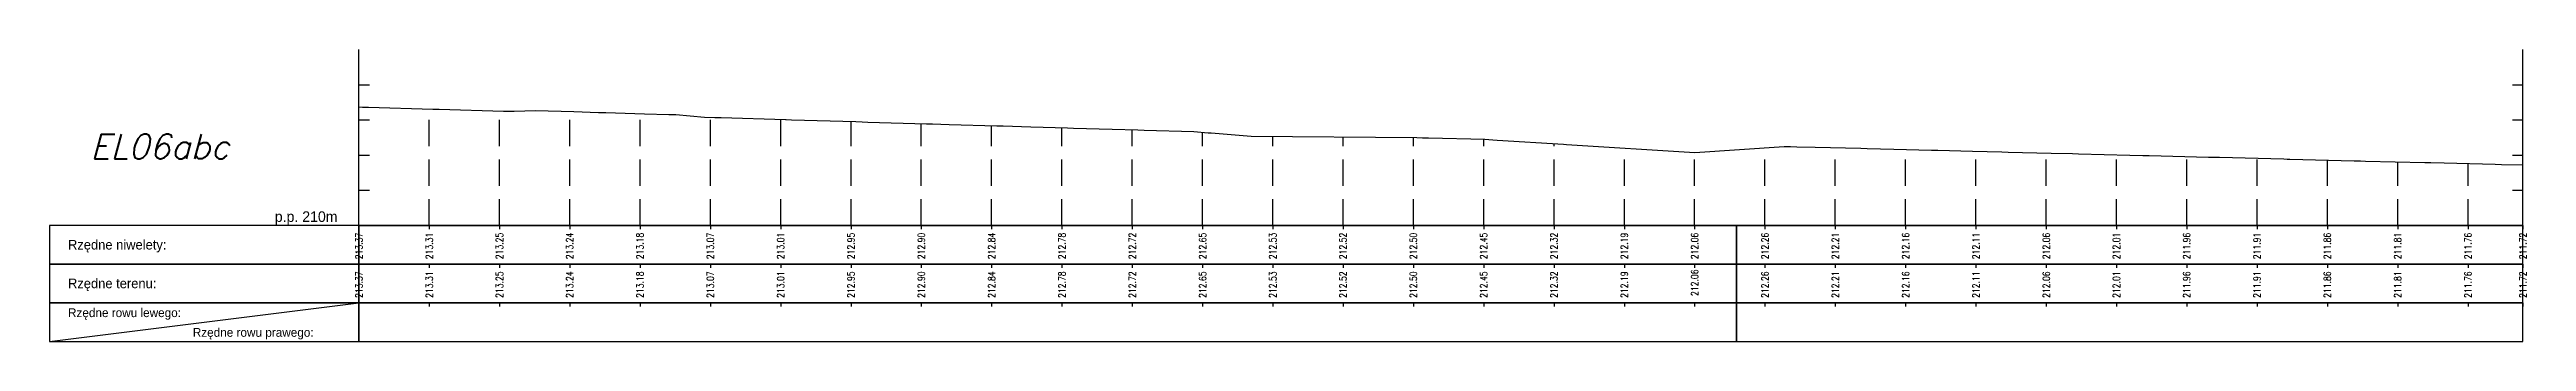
# Model space of a CAD drawing. Header units: metres. Extents: x 7399493 to 7407015, y 5696902 to 5712236.
# Drawn here: x 7405022 to 7405726, y 5704991 to 5705074 of the extents above; entities that cross this region are included whole.
import ezdxf

# ---------------------------------------------------------------- set-up
doc = ezdxf.new("R2010")
doc.units = ezdxf.units.M
doc.linetypes.add('DASHED', pattern=[0.75, 0.5, -0.25])
for name, color, linetype in [('pomoc', 140, 'Continuous'), ('PR_istniejacy_teren', 7, 'Continuous'), ('robocza', 3, 'Continuous')]:
    doc.layers.add(name, color=color, linetype=linetype)
doc.styles.add('simplex 0.80', font='simplex.shx', dxfattribs={"width": 0.8})
doc.styles.add('Standard poch.', font='simplex.shx', dxfattribs={"oblique": 15})

msp = doc.modelspace()

# ---------------------------------------------------------------- texts
at = {"layer": 'robocza', "style": 'Standard poch.', "oblique": 15}
msp.add_text('EL06abc', height=7, dxfattribs=at).set_placement((7405033.39, 5705042.58))
at = {"layer": 'robocza', "color": 2, "linetype": 'Continuous', "lineweight": -3, "insert": (7405094.81, 5705027.65), "char_height": 3, "attachment_point": 2}
msp.add_mtext('p.p. 210m', dxfattribs=at)
at = {"layer": 'robocza', "color": 7, "linetype": 'Continuous', "lineweight": -3, "attachment_point": 4}
for s, insert, char_height in [('Rzędne niwelety:', (7405027.06, 5705017.75), 2.75), ('Rzędne terenu:', (7405027.06, 5705006.75), 2.75), ('Rzędne rowu lewego:', (7405027.06, 5704998.45), 2.5)]:
    msp.add_mtext(s, dxfattribs=dict(at, insert=insert, char_height=char_height))
at = {"layer": 'robocza', "color": 1, "linetype": 'Continuous', "lineweight": -3, "char_height": 2, "attachment_point": 6, "rotation": 89.99998, "style": 'simplex 0.80'}
for s, insert in [('213.37', (7405109.81, 5705021.57)), ('213.31', (7405129.81, 5705021.57)), ('213.25', (7405149.81, 5705021.57)), ('213.24', (7405169.81, 5705021.57)), ('213.18', (7405189.81, 5705021.57)), ('213.07', (7405209.81, 5705021.57)), ('213.01', (7405229.81, 5705021.57)), ('212.95', (7405249.81, 5705021.57)), ('212.90', (7405269.81, 5705021.57)), ('212.84', (7405289.81, 5705021.57)), ('212.78', (7405309.81, 5705021.57)), ('212.72', (7405329.81, 5705021.57)), ('212.65', (7405349.81, 5705021.57)), ('212.53', (7405369.81, 5705021.57)), ('212.52', (7405389.81, 5705021.57)), ('212.50', (7405409.81, 5705021.57)), ('212.45', (7405429.81, 5705021.57)), ('212.32', (7405449.81, 5705021.57)), ('212.19', (7405469.81, 5705021.57)), ('212.06', (7405489.81, 5705021.57)), ('213.37', (7405109.81, 5705010.57)), ('213.31', (7405129.81, 5705010.57)), ('213.25', (7405149.81, 5705010.57)), ('213.24', (7405169.81, 5705010.57)), ('213.18', (7405189.81, 5705010.57)), ('213.07', (7405209.81, 5705010.57)), ('213.01', (7405229.81, 5705010.57)), ('212.95', (7405249.81, 5705010.57)), ('212.90', (7405269.81, 5705010.57)), ('212.84', (7405289.81, 5705010.57)), ('212.78', (7405309.81, 5705010.57)), ('212.72', (7405329.81, 5705010.57)), ('212.65', (7405349.81, 5705010.57)), ('212.53', (7405369.81, 5705010.57)), ('212.52', (7405389.81, 5705010.57)), ('212.50', (7405409.81, 5705010.57)), ('212.45', (7405429.81, 5705010.57)), ('212.32', (7405449.81, 5705010.57)), ('212.19', (7405469.81, 5705010.57)), ('212.06', (7405489.81, 5705011.12))]:
    msp.add_mtext(s, dxfattribs=dict(at, insert=insert))
at = {"layer": 'robocza', "color": 1, "linetype": 'Continuous', "lineweight": -3, "insert": (7405062.56, 5704992.85), "char_height": 2.5, "attachment_point": 4}
msp.add_mtext('Rzędne rowu prawego:', dxfattribs=at)

# ---------------------------------------------------------------- blocks, each defined once
blk = doc.blocks.new('*U144')
at = {"layer": 'pomoc', "color": 1, "linetype": 'Continuous', "lineweight": -3, "char_height": 2, "attachment_point": 6, "rotation": 89.99998, "style": 'simplex 0.80'}
for s, insert in [('212.26', (7406571.22, 5704306.21)), ('212.21', (7406591.22, 5704306.21)), ('212.16', (7406611.22, 5704306.21)), ('212.11', (7406631.22, 5704306.21)), ('212.06', (7406651.22, 5704306.21)), ('212.01', (7406671.22, 5704306.21)), ('211.96', (7406691.22, 5704306.21)), ('211.91', (7406711.22, 5704306.21)), ('211.86', (7406731.22, 5704306.21)), ('211.81', (7406751.22, 5704306.21)), ('211.76', (7406771.22, 5704306.21)), ('211.72', (7406786.85, 5704306.21))]:
    blk.add_mtext(s, dxfattribs=dict(at, insert=insert))
blk = doc.blocks.new('*U143')
at = {"layer": 'pomoc', "color": 1, "linetype": 'Continuous', "lineweight": -3, "char_height": 2, "attachment_point": 6, "rotation": 89.99998, "style": 'simplex 0.80'}
for s, insert in [('212.26', (7406571.22, 5704295.21)), ('212.21', (7406591.22, 5704295.21)), ('212.16', (7406611.22, 5704295.21)), ('212.11', (7406631.22, 5704295.21)), ('212.06', (7406651.22, 5704295.21)), ('212.01', (7406671.22, 5704295.21)), ('211.96', (7406691.22, 5704295.21)), ('211.91', (7406711.22, 5704295.21)), ('211.86', (7406731.22, 5704295.21)), ('211.81', (7406751.22, 5704295.21)), ('211.76', (7406771.22, 5704295.21)), ('211.72', (7406786.85, 5704295.21))]:
    blk.add_mtext(s, dxfattribs=dict(at, insert=insert))

# ---------------------------------------------------------------- linework, layer by layer
at = {"layer": 'pomoc', "color": 7, "linetype": 'Continuous', "lineweight": -3}
for p, q in [((7405725.44, 5705023.65), (7405725.44, 5705073.65)), ((7405722.44, 5705063.65), (7405725.44, 5705063.65)), ((7405722.44, 5705053.65), (7405725.44, 5705053.65)), ((7405722.44, 5705043.65), (7405725.44, 5705043.65)), ((7405722.44, 5705033.65), (7405725.44, 5705033.65)), ((7405501.16, 5705023.65), (7405725.44, 5705023.65)), ((7405722.44, 5705023.65), (7405725.44, 5705023.65)), ((7405509.81, 5705012.65), (7405509.81, 5705011.55)), ((7405529.81, 5705012.65), (7405529.81, 5705011.55)), ((7405549.81, 5705012.65), (7405549.81, 5705011.55)), ((7405569.81, 5705012.65), (7405569.81, 5705011.55)), ((7405589.81, 5705012.65), (7405589.81, 5705011.55)), ((7405609.81, 5705012.65), (7405609.81, 5705011.55)), ((7405629.81, 5705012.65), (7405629.81, 5705011.55)), ((7405649.81, 5705012.65), (7405649.81, 5705011.55)), ((7405669.81, 5705012.65), (7405669.81, 5705011.55)), ((7405689.81, 5705012.65), (7405689.81, 5705011.55)), ((7405709.81, 5705012.65), (7405709.81, 5705011.55)), ((7405725.44, 5705012.65), (7405725.44, 5705011.55)), ((7405509.81, 5705001.65), (7405509.81, 5705000.55)), ((7405529.81, 5705001.65), (7405529.81, 5705000.55)), ((7405549.81, 5705001.65), (7405549.81, 5705000.55)), ((7405569.81, 5705001.65), (7405569.81, 5705000.55)), ((7405589.81, 5705001.65), (7405589.81, 5705000.55)), ((7405609.81, 5705001.65), (7405609.81, 5705000.55)), ((7405629.81, 5705001.65), (7405629.81, 5705000.55)), ((7405649.81, 5705001.65), (7405649.81, 5705000.55)), ((7405669.81, 5705001.65), (7405669.81, 5705000.55)), ((7405689.81, 5705001.65), (7405689.81, 5705000.55)), ((7405709.81, 5705001.65), (7405709.81, 5705000.55)), ((7405725.44, 5705001.65), (7405725.44, 5705000.55))]:
    msp.add_line(p, q, dxfattribs=at)
at = {"layer": 'pomoc', "color": 4, "linetype": 'Continuous', "lineweight": 25}
msp.add_line((7405109.81, 5705043.65), (7405109.81, 5705044.25), dxfattribs=at)
at = {"layer": 'pomoc', "color": 7, "linetype": 'DASHED', "lineweight": -3, "ltscale": 15}
for p, q in [((7405509.81, 5705023.65), (7405509.81, 5705045.72)), ((7405529.81, 5705023.65), (7405529.81, 5705045.75)), ((7405549.81, 5705023.65), (7405549.81, 5705045.25)), ((7405569.81, 5705023.65), (7405569.81, 5705044.74)), ((7405589.81, 5705023.65), (7405589.81, 5705044.24)), ((7405609.81, 5705023.65), (7405609.81, 5705043.74)), ((7405629.81, 5705023.65), (7405629.81, 5705043.24)), ((7405649.81, 5705023.65), (7405649.81, 5705042.74)), ((7405669.81, 5705023.65), (7405669.81, 5705042.24)), ((7405689.81, 5705023.65), (7405689.81, 5705041.74)), ((7405709.81, 5705023.65), (7405709.81, 5705041.24)), ((7405725.44, 5705023.65), (7405725.44, 5705040.84))]:
    msp.add_line(p, q, dxfattribs=at)
at = {"layer": 'pomoc', "color": 1, "linetype": 'Continuous', "lineweight": -3}
for p, q in [((7405509.81, 5705023.65), (7405509.81, 5705022.55)), ((7405529.81, 5705023.65), (7405529.81, 5705022.55)), ((7405549.81, 5705023.65), (7405549.81, 5705022.55)), ((7405569.81, 5705023.65), (7405569.81, 5705022.55)), ((7405589.81, 5705023.65), (7405589.81, 5705022.55)), ((7405609.81, 5705023.65), (7405609.81, 5705022.55)), ((7405629.81, 5705023.65), (7405629.81, 5705022.55)), ((7405649.81, 5705023.65), (7405649.81, 5705022.55)), ((7405669.81, 5705023.65), (7405669.81, 5705022.55)), ((7405689.81, 5705023.65), (7405689.81, 5705022.55)), ((7405709.81, 5705023.65), (7405709.81, 5705022.55)), ((7405725.44, 5705023.65), (7405725.44, 5705022.55)), ((7405509.81, 5705001.65), (7405509.81, 5705000.55)), ((7405529.81, 5705001.65), (7405529.81, 5705000.55)), ((7405549.81, 5705001.65), (7405549.81, 5705000.55)), ((7405569.81, 5705001.65), (7405569.81, 5705000.55)), ((7405589.81, 5705001.65), (7405589.81, 5705000.55)), ((7405609.81, 5705001.65), (7405609.81, 5705000.55)), ((7405629.81, 5705001.65), (7405629.81, 5705000.55)), ((7405649.81, 5705001.65), (7405649.81, 5705000.55)), ((7405669.81, 5705001.65), (7405669.81, 5705000.55)), ((7405689.81, 5705001.65), (7405689.81, 5705000.55)), ((7405709.81, 5705001.65), (7405709.81, 5705000.55)), ((7405725.44, 5705001.65), (7405725.44, 5705000.55))]:
    msp.add_line(p, q, dxfattribs=at)
at = {"layer": 'pomoc', "color": 7, "linetype": 'Continuous', "lineweight": -3}
for points in [[(7405501.7, 5705012.65), (7405725.44, 5705012.65), (7405725.44, 5705023.65), (7405501.7, 5705023.65)], [(7405501.7, 5705001.65), (7405725.44, 5705001.65), (7405725.44, 5705012.65), (7405501.7, 5705012.65)], [(7405501.7, 5704990.65), (7405725.44, 5704990.65), (7405725.44, 5705001.65), (7405501.7, 5705001.65)], [(7405501.7, 5704990.65), (7405725.44, 5704990.65), (7405725.44, 5705001.65), (7405501.7, 5705001.65)]]:
    msp.add_3dface(points, dxfattribs=at)
at = {"layer": 'PR_istniejacy_teren', "color": 7, "linetype": 'Continuous', "lineweight": -3, "ltscale": 4}
for p, q in [((7405109.81, 5705057.34), (7405110.83, 5705057.31)), ((7405110.83, 5705057.31), (7405112.58, 5705057.26)), ((7405112.58, 5705057.26), (7405130.85, 5705056.72)), ((7405130.85, 5705056.72), (7405130.88, 5705056.72)), ((7405130.88, 5705056.72), (7405132.62, 5705056.67)), ((7405132.62, 5705056.67), (7405150.92, 5705056.13)), ((7405150.92, 5705056.13), (7405151.89, 5705056.1)), ((7405151.89, 5705056.1), (7405154.01, 5705056.16)), ((7405154.01, 5705056.16), (7405160.03, 5705056.33)), ((7405160.03, 5705056.33), (7405170.99, 5705056.02)), ((7405170.99, 5705056.02), (7405177.93, 5705055.8)), ((7405177.93, 5705055.8), (7405180.02, 5705055.74)), ((7405180.02, 5705055.74), (7405191.04, 5705055.42)), ((7405191.04, 5705055.42), (7405197.97, 5705055.21)), ((7405197.97, 5705055.21), (7405200.02, 5705055.15)), ((7405200.02, 5705055.15), (7405208.14, 5705054.43)), ((7405208.14, 5705054.43), (7405211.11, 5705054.35)), ((7405211.11, 5705054.35), (7405212.88, 5705054.29)), ((7405212.88, 5705054.29), (7405231.15, 5705053.75)), ((7405231.15, 5705053.75), (7405231.34, 5705053.74)), ((7405231.34, 5705053.74), (7405232.9, 5705053.7)), ((7405232.9, 5705053.7), (7405251.2, 5705053.16)), ((7405251.2, 5705053.16), (7405252.95, 5705053.11)), ((7405252.95, 5705053.11), (7405254.55, 5705053.05)), ((7405254.55, 5705053.05), (7405271.25, 5705052.57)), ((7405271.25, 5705052.57), (7405273.03, 5705052.51)), ((7405273.03, 5705052.51), (7405277.75, 5705052.37)), ((7405277.75, 5705052.37), (7405291.3, 5705051.98)), ((7405291.3, 5705051.98), (7405293.09, 5705051.92)), ((7405293.09, 5705051.92), (7405300.95, 5705051.68)), ((7405300.95, 5705051.68), (7405311.35, 5705051.38)), ((7405311.35, 5705051.38), (7405313.15, 5705051.33)), ((7405313.15, 5705051.33), (7405324.15, 5705050.99)), ((7405324.15, 5705050.99), (7405331.4, 5705050.79)), ((7405331.4, 5705050.79), (7405333.2, 5705050.73)), ((7405333.2, 5705050.73), (7405347.35, 5705050.31)), ((7405347.35, 5705050.31), (7405351.45, 5705049.99)), ((7405351.45, 5705049.99), (7405352.26, 5705049.93)), ((7405352.26, 5705049.93), (7405363.6, 5705049.04)), ((7405363.6, 5705049.04), (7405410.82, 5705048.62)), ((7405410.82, 5705048.62), (7405412.35, 5705048.58)), ((7405412.35, 5705048.58), (7405413.37, 5705048.55)), ((7405413.37, 5705048.55), (7405414.08, 5705048.53)), ((7405414.08, 5705048.53), (7405430.12, 5705048.13)), ((7405430.12, 5705048.13), (7405432.4, 5705047.99)), ((7405432.4, 5705047.99), (7405433.59, 5705047.92)), ((7405433.59, 5705047.92), (7405452.48, 5705046.71)), ((7405452.48, 5705046.71), (7405453.39, 5705046.65)), ((7405453.39, 5705046.65), (7405489.85, 5705044.36)), ((7405489.85, 5705044.36), (7405515.26, 5705046.12)), ((7405515.26, 5705046.12), (7405517.06, 5705046.07)), ((7405517.06, 5705046.07), (7405518.84, 5705046.03)), ((7405518.84, 5705046.03), (7405524.07, 5705045.89)), ((7405524.07, 5705045.89), (7405537.11, 5705045.57)), ((7405537.11, 5705045.57), (7405538.9, 5705045.52)), ((7405538.9, 5705045.52), (7405546.45, 5705045.33)), ((7405546.45, 5705045.33), (7405557.16, 5705045.07)), ((7405557.16, 5705045.07), (7405558.96, 5705045.02)), ((7405558.96, 5705045.02), (7405568.82, 5705044.76)), ((7405568.82, 5705044.76), (7405577.21, 5705044.57)), ((7405577.21, 5705044.57), (7405579.01, 5705044.52)), ((7405579.01, 5705044.52), (7405591.19, 5705044.21)), ((7405591.19, 5705044.21), (7405597.26, 5705044.06)), ((7405597.26, 5705044.06), (7405599.05, 5705044.02)), ((7405599.05, 5705044.02), (7405613.57, 5705043.65)), ((7405613.57, 5705043.65), (7405617.31, 5705043.56)), ((7405617.31, 5705043.56), (7405619.09, 5705043.51)), ((7405619.09, 5705043.51), (7405635.94, 5705043.09)), ((7405635.94, 5705043.09), (7405637.36, 5705043.05)), ((7405637.36, 5705043.05), (7405639.12, 5705043.01)), ((7405639.12, 5705043.01), (7405657.41, 5705042.55)), ((7405657.41, 5705042.55), (7405658.32, 5705042.53)), ((7405658.32, 5705042.53), (7405659.14, 5705042.51)), ((7405659.14, 5705042.51), (7405677.46, 5705042.05)), ((7405677.46, 5705042.05), (7405679.2, 5705042)), ((7405679.2, 5705042), (7405680.69, 5705041.96)), ((7405680.69, 5705041.96), (7405697.51, 5705041.55)), ((7405697.51, 5705041.55), (7405699.27, 5705041.5)), ((7405699.27, 5705041.5), (7405703.06, 5705041.4)), ((7405703.06, 5705041.4), (7405717.56, 5705041.05)), ((7405717.56, 5705041.05), (7405719.34, 5705041)), ((7405719.34, 5705041), (7405725.44, 5705040.84))]:
    msp.add_line(p, q, dxfattribs=at)
at = {"layer": 'robocza', "color": 7, "linetype": 'Continuous', "lineweight": -3}
for p, q in [((7405109.81, 5705023.65), (7405109.81, 5705073.65)), ((7405109.81, 5705063.65), (7405112.81, 5705063.65)), ((7405109.81, 5705053.65), (7405112.81, 5705053.65)), ((7405109.81, 5705043.65), (7405112.81, 5705043.65)), ((7405109.81, 5705033.65), (7405112.81, 5705033.65)), ((7405109.81, 5705023.65), (7405501.7, 5705023.65)), ((7405109.81, 5705012.65), (7405109.81, 5705011.55)), ((7405129.81, 5705012.65), (7405129.81, 5705011.55)), ((7405149.81, 5705012.65), (7405149.81, 5705011.55)), ((7405169.81, 5705012.65), (7405169.81, 5705011.55)), ((7405189.81, 5705012.65), (7405189.81, 5705011.55)), ((7405209.81, 5705012.65), (7405209.81, 5705011.55)), ((7405229.81, 5705012.65), (7405229.81, 5705011.55)), ((7405249.81, 5705012.65), (7405249.81, 5705011.55)), ((7405269.81, 5705012.65), (7405269.81, 5705011.55)), ((7405289.81, 5705012.65), (7405289.81, 5705011.55)), ((7405309.81, 5705012.65), (7405309.81, 5705011.55)), ((7405329.81, 5705012.65), (7405329.81, 5705011.55)), ((7405349.81, 5705012.65), (7405349.81, 5705011.55)), ((7405369.81, 5705012.65), (7405369.81, 5705011.55)), ((7405389.81, 5705012.65), (7405389.81, 5705011.55)), ((7405409.81, 5705012.65), (7405409.81, 5705011.55)), ((7405429.81, 5705012.65), (7405429.81, 5705011.55)), ((7405449.81, 5705012.65), (7405449.81, 5705011.55)), ((7405469.81, 5705012.65), (7405469.81, 5705011.55)), ((7405489.81, 5705012.65), (7405489.81, 5705011.55)), ((7405021.81, 5704990.65), (7405109.81, 5705001.65)), ((7405109.81, 5705001.65), (7405109.81, 5705000.55)), ((7405129.81, 5705001.65), (7405129.81, 5705000.55)), ((7405149.81, 5705001.65), (7405149.81, 5705000.55)), ((7405169.81, 5705001.65), (7405169.81, 5705000.55)), ((7405189.81, 5705001.65), (7405189.81, 5705000.55)), ((7405209.81, 5705001.65), (7405209.81, 5705000.55)), ((7405229.81, 5705001.65), (7405229.81, 5705000.55)), ((7405249.81, 5705001.65), (7405249.81, 5705000.55)), ((7405269.81, 5705001.65), (7405269.81, 5705000.55)), ((7405289.81, 5705001.65), (7405289.81, 5705000.55)), ((7405309.81, 5705001.65), (7405309.81, 5705000.55)), ((7405329.81, 5705001.65), (7405329.81, 5705000.55)), ((7405349.81, 5705001.65), (7405349.81, 5705000.55)), ((7405369.81, 5705001.65), (7405369.81, 5705000.55)), ((7405389.81, 5705001.65), (7405389.81, 5705000.55)), ((7405409.81, 5705001.65), (7405409.81, 5705000.55)), ((7405429.81, 5705001.65), (7405429.81, 5705000.55)), ((7405449.81, 5705001.65), (7405449.81, 5705000.55)), ((7405469.81, 5705001.65), (7405469.81, 5705000.55)), ((7405489.81, 5705001.65), (7405489.81, 5705000.55))]:
    msp.add_line(p, q, dxfattribs=at)
at = {"layer": 'robocza', "color": 7, "linetype": 'DASHED', "lineweight": -3, "ltscale": 15}
for p, q in [((7405109.81, 5705023.65), (7405109.81, 5705057.34)), ((7405129.81, 5705023.65), (7405129.81, 5705056.75)), ((7405149.81, 5705023.65), (7405149.81, 5705056.16)), ((7405169.81, 5705023.65), (7405169.81, 5705056.05)), ((7405189.81, 5705023.65), (7405189.81, 5705055.46)), ((7405209.81, 5705023.65), (7405209.81, 5705054.38)), ((7405229.81, 5705023.65), (7405229.81, 5705053.79)), ((7405249.81, 5705023.65), (7405249.81, 5705053.2)), ((7405269.81, 5705023.65), (7405269.81, 5705052.61)), ((7405289.81, 5705023.65), (7405289.81, 5705052.02)), ((7405309.81, 5705023.65), (7405309.81, 5705051.43)), ((7405329.81, 5705023.65), (7405329.81, 5705050.83)), ((7405349.81, 5705023.65), (7405349.81, 5705050.12)), ((7405369.81, 5705023.65), (7405369.81, 5705048.98)), ((7405389.81, 5705023.65), (7405389.81, 5705048.81)), ((7405409.81, 5705023.65), (7405409.81, 5705048.64)), ((7405429.81, 5705023.65), (7405429.81, 5705048.14)), ((7405449.81, 5705023.65), (7405449.81, 5705046.88)), ((7405469.81, 5705023.65), (7405469.81, 5705045.57)), ((7405489.81, 5705023.65), (7405489.81, 5705044.37))]:
    msp.add_line(p, q, dxfattribs=at)
at = {"layer": 'robocza', "color": 1, "linetype": 'Continuous', "lineweight": -3}
for p, q in [((7405109.81, 5705023.65), (7405109.81, 5705022.55)), ((7405129.81, 5705023.65), (7405129.81, 5705022.55)), ((7405149.81, 5705023.65), (7405149.81, 5705022.55)), ((7405169.81, 5705023.65), (7405169.81, 5705022.55)), ((7405189.81, 5705023.65), (7405189.81, 5705022.55)), ((7405209.81, 5705023.65), (7405209.81, 5705022.55)), ((7405229.81, 5705023.65), (7405229.81, 5705022.55)), ((7405249.81, 5705023.65), (7405249.81, 5705022.55)), ((7405269.81, 5705023.65), (7405269.81, 5705022.55)), ((7405289.81, 5705023.65), (7405289.81, 5705022.55)), ((7405309.81, 5705023.65), (7405309.81, 5705022.55)), ((7405329.81, 5705023.65), (7405329.81, 5705022.55)), ((7405349.81, 5705023.65), (7405349.81, 5705022.55)), ((7405369.81, 5705023.65), (7405369.81, 5705022.55)), ((7405389.81, 5705023.65), (7405389.81, 5705022.55)), ((7405409.81, 5705023.65), (7405409.81, 5705022.55)), ((7405429.81, 5705023.65), (7405429.81, 5705022.55)), ((7405449.81, 5705023.65), (7405449.81, 5705022.55)), ((7405469.81, 5705023.65), (7405469.81, 5705022.55)), ((7405489.81, 5705023.65), (7405489.81, 5705022.55)), ((7405109.81, 5705001.65), (7405109.81, 5705000.55)), ((7405129.81, 5705001.65), (7405129.81, 5705000.55)), ((7405149.81, 5705001.65), (7405149.81, 5705000.55)), ((7405169.81, 5705001.65), (7405169.81, 5705000.55)), ((7405189.81, 5705001.65), (7405189.81, 5705000.55)), ((7405209.81, 5705001.65), (7405209.81, 5705000.55)), ((7405229.81, 5705001.65), (7405229.81, 5705000.55)), ((7405249.81, 5705001.65), (7405249.81, 5705000.55)), ((7405269.81, 5705001.65), (7405269.81, 5705000.55)), ((7405289.81, 5705001.65), (7405289.81, 5705000.55)), ((7405309.81, 5705001.65), (7405309.81, 5705000.55)), ((7405329.81, 5705001.65), (7405329.81, 5705000.55)), ((7405349.81, 5705001.65), (7405349.81, 5705000.55)), ((7405369.81, 5705001.65), (7405369.81, 5705000.55)), ((7405389.81, 5705001.65), (7405389.81, 5705000.55)), ((7405409.81, 5705001.65), (7405409.81, 5705000.55)), ((7405429.81, 5705001.65), (7405429.81, 5705000.55)), ((7405449.81, 5705001.65), (7405449.81, 5705000.55)), ((7405469.81, 5705001.65), (7405469.81, 5705000.55)), ((7405489.81, 5705001.65), (7405489.81, 5705000.55))]:
    msp.add_line(p, q, dxfattribs=at)
at = {"layer": 'robocza', "color": 7, "linetype": 'Continuous', "lineweight": -3}
for points in [[(7405109.81, 5705012.65), (7405109.81, 5705023.65), (7405021.81, 5705023.65), (7405021.81, 5705012.65)], [(7405109.81, 5705012.65), (7405501.7, 5705012.65), (7405501.7, 5705023.65), (7405109.81, 5705023.65)], [(7405109.81, 5705001.65), (7405109.81, 5705012.65), (7405021.81, 5705012.65), (7405021.81, 5705001.65)], [(7405109.81, 5705001.65), (7405501.7, 5705001.65), (7405501.7, 5705012.65), (7405109.81, 5705012.65)], [(7405109.81, 5704990.65), (7405109.81, 5705001.65), (7405021.81, 5705001.65), (7405021.81, 5704990.65)], [(7405109.81, 5704990.65), (7405109.81, 5705001.65), (7405021.81, 5705001.65), (7405021.81, 5704990.65)], [(7405109.81, 5704990.65), (7405501.7, 5704990.65), (7405501.7, 5705001.65), (7405109.81, 5705001.65)], [(7405109.81, 5704990.65), (7405501.7, 5704990.65), (7405501.7, 5705001.65), (7405109.81, 5705001.65)]]:
    msp.add_3dface(points, dxfattribs=at)

# ---------------------------------------------------------------- block references
at = {"layer": 'pomoc', "color": 140, "linetype": 'Continuous', "lineweight": -3}
for name in ['*U144', '*U143']:
    msp.add_blockref(name, (-1061.41, 715.36), dxfattribs=at)

msp.set_redraw_order([(e.dxf.handle, doc.entitydb.next_handle()) for e in msp.query("TEXT MTEXT ATTDEF DIMENSION ARC_DIMENSION")])  # texts and dimensions are drawn at this point

doc.saveas('drawing.dxf')
